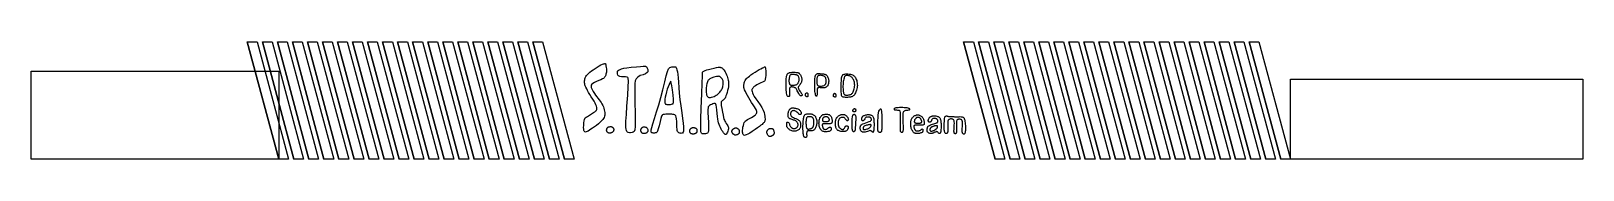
# Model space of a CAD drawing. Header units: millimetres. Extents: x -97 to 94, y 2 to 17.
import ezdxf

# ---------------------------------------------------------------- set-up
doc = ezdxf.new("R2010")
doc.units = ezdxf.units.MM
for name, color, linetype in [('FRONT BOX', 1, 'Continuous'), ('Layer 2', 6, 'Continuous'), ('REAR BOX', 2, 'Continuous'), ('REAR_SERRATIONS', 2, 'Continuous'), ('text', 4, 'Continuous')]:
    doc.layers.add(name, color=color, linetype=linetype)

msp = doc.modelspace()

# ---------------------------------------------------------------- linework, layer by layer
at = {"layer": 'FRONT BOX'}
msp.add_lwpolyline([(-66.13, 2.23), (-96.63, 2.23), (-96.63, 13.1), (-66.13, 13.1)], close=True, dxfattribs=at)
at = {"layer": 'Layer 2'}
for points in [[(-70.01, 16.71), (-66.13, 2.23), (-70.01, 16.71), (-68.81, 16.71), (-64.93, 2.23), (-66.13, 2.23)], [(-68.16, 16.71), (-64.28, 2.23), (-68.16, 16.71), (-66.96, 16.71), (-63.08, 2.23), (-64.28, 2.23)], [(-66.31, 16.71), (-62.43, 2.23), (-66.31, 16.71), (-65.11, 16.71), (-61.23, 2.23), (-62.43, 2.23)], [(-64.46, 16.71), (-60.58, 2.23), (-64.46, 16.71), (-63.26, 16.71), (-59.38, 2.23), (-60.58, 2.23)], [(-62.61, 16.71), (-58.73, 2.23), (-62.61, 16.71), (-61.41, 16.71), (-57.53, 2.23), (-58.73, 2.23)], [(-60.76, 16.71), (-56.88, 2.23), (-60.76, 16.71), (-59.56, 16.71), (-55.68, 2.23), (-56.88, 2.23)], [(-58.91, 16.71), (-55.03, 2.23), (-58.91, 16.71), (-57.71, 16.71), (-53.83, 2.23), (-55.03, 2.23)], [(-57.06, 16.71), (-53.18, 2.23), (-57.06, 16.71), (-55.86, 16.71), (-51.98, 2.23), (-53.18, 2.23)], [(-55.21, 16.71), (-51.33, 2.23), (-55.21, 16.71), (-54.01, 16.71), (-50.13, 2.23), (-51.33, 2.23)], [(-53.36, 16.71), (-49.48, 2.23), (-53.36, 16.71), (-52.16, 16.71), (-48.28, 2.23), (-49.48, 2.23)], [(-51.51, 16.71), (-47.63, 2.23), (-51.51, 16.71), (-50.31, 16.71), (-46.43, 2.23), (-47.63, 2.23)], [(-49.66, 16.71), (-45.78, 2.23), (-49.66, 16.71), (-48.46, 16.71), (-44.58, 2.23), (-45.78, 2.23)], [(-47.81, 16.71), (-43.93, 2.23), (-47.81, 16.71), (-46.61, 16.71), (-42.73, 2.23), (-43.93, 2.23)], [(-45.96, 16.71), (-42.08, 2.23), (-45.96, 16.71), (-44.76, 16.71), (-40.88, 2.23), (-42.08, 2.23)], [(-44.11, 16.71), (-40.23, 2.23), (-44.11, 16.71), (-42.91, 16.71), (-39.03, 2.23), (-40.23, 2.23)], [(-42.26, 16.71), (-38.38, 2.23), (-42.26, 16.71), (-41.06, 16.71), (-37.18, 2.23), (-38.38, 2.23)], [(-40.41, 16.71), (-36.53, 2.23), (-40.41, 16.71), (-39.21, 16.71), (-35.33, 2.23), (-36.53, 2.23)], [(-38.56, 16.71), (-34.68, 2.23), (-38.56, 16.71), (-37.36, 16.71), (-33.48, 2.23), (-34.68, 2.23)], [(-36.71, 16.71), (-32.83, 2.23), (-36.71, 16.71), (-35.51, 16.71), (-31.63, 2.23), (-32.83, 2.23)], [(-34.86, 16.71), (-30.98, 2.23), (-34.86, 16.71), (-33.66, 16.71), (-29.78, 2.23), (-30.98, 2.23)]]:
    msp.add_lwpolyline(points, dxfattribs=at)
at = {"layer": 'REAR BOX'}
msp.add_lwpolyline([(94.38, 2.23), (58.38, 2.23), (58.38, 12.1), (94.38, 12.1)], close=True, dxfattribs=at)
at = {"layer": 'REAR_SERRATIONS'}
for points in [[(18.15, 16.71), (22.03, 2.23), (18.15, 16.71), (19.35, 16.71), (23.23, 2.23), (22.03, 2.23)], [(20, 16.71), (23.88, 2.23), (20, 16.71), (21.2, 16.71), (25.08, 2.23), (23.88, 2.23)], [(21.85, 16.71), (25.73, 2.23), (21.85, 16.71), (23.05, 16.71), (26.93, 2.23), (25.73, 2.23)], [(23.7, 16.71), (27.58, 2.23), (23.7, 16.71), (24.9, 16.71), (28.78, 2.23), (27.58, 2.23)], [(25.55, 16.71), (29.43, 2.23), (25.55, 16.71), (26.75, 16.71), (30.63, 2.23), (29.43, 2.23)], [(27.4, 16.71), (31.28, 2.23), (27.4, 16.71), (28.6, 16.71), (32.48, 2.23), (31.28, 2.23)], [(29.25, 16.71), (33.13, 2.23), (29.25, 16.71), (30.45, 16.71), (34.33, 2.23), (33.13, 2.23)], [(31.1, 16.71), (34.98, 2.23), (31.1, 16.71), (32.3, 16.71), (36.18, 2.23), (34.98, 2.23)], [(32.95, 16.71), (36.83, 2.23), (32.95, 16.71), (34.15, 16.71), (38.03, 2.23), (36.83, 2.23)], [(34.8, 16.71), (38.68, 2.23), (34.8, 16.71), (36, 16.71), (39.88, 2.23), (38.68, 2.23)], [(36.65, 16.71), (40.53, 2.23), (36.65, 16.71), (37.85, 16.71), (41.73, 2.23), (40.53, 2.23)], [(38.5, 16.71), (42.38, 2.23), (38.5, 16.71), (39.7, 16.71), (43.58, 2.23), (42.38, 2.23)], [(40.35, 16.71), (44.23, 2.23), (40.35, 16.71), (41.55, 16.71), (45.43, 2.23), (44.23, 2.23)], [(42.2, 16.71), (46.08, 2.23), (42.2, 16.71), (43.4, 16.71), (47.28, 2.23), (46.08, 2.23)], [(44.05, 16.71), (47.93, 2.23), (44.05, 16.71), (45.25, 16.71), (49.13, 2.23), (47.93, 2.23)], [(45.9, 16.71), (49.78, 2.23), (45.9, 16.71), (47.1, 16.71), (50.98, 2.23), (49.78, 2.23)], [(47.75, 16.71), (51.63, 2.23), (47.75, 16.71), (48.95, 16.71), (52.83, 2.23), (51.63, 2.23)], [(49.6, 16.71), (53.48, 2.23), (49.6, 16.71), (50.8, 16.71), (54.68, 2.23), (53.48, 2.23)], [(51.45, 16.71), (55.33, 2.23), (51.45, 16.71), (52.65, 16.71), (56.53, 2.23), (55.33, 2.23)], [(53.3, 16.71), (57.18, 2.23), (53.3, 16.71), (54.5, 16.71), (58.38, 2.23), (57.18, 2.23)]]:
    msp.add_lwpolyline(points, close=True, dxfattribs=at)
at = {"layer": 'text'}
for points in [[(-25.87, 13.74), (-25.84, 13.56), (-25.82, 13.39), (-25.81, 13.23), (-25.81, 13.09), (-25.82, 12.96), (-25.84, 12.84), (-25.87, 12.72), (-25.9, 12.61), (-25.93, 12.51), (-25.98, 12.42), (-26.03, 12.34), (-26.1, 12.27), (-26.18, 12.2), (-26.31, 12.13), (-26.5, 12.03), (-26.74, 11.93), (-27.05, 11.81), (-27.29, 11.69), (-27.48, 11.58), (-27.61, 11.47), (-27.69, 11.37), (-27.71, 11.24), (-27.67, 11.06), (-27.58, 10.84), (-27.44, 10.58), (-27.3, 10.34), (-27.15, 10.12), (-27, 9.92), (-26.85, 9.74), (-26.71, 9.57), (-26.58, 9.39), (-26.46, 9.22), (-26.36, 9.04), (-26.27, 8.87), (-26.19, 8.69), (-26.12, 8.51), (-26.07, 8.33), (-26.04, 8.16), (-26.01, 7.99), (-26, 7.83), (-26.01, 7.67), (-26.04, 7.52), (-26.09, 7.38), (-26.17, 7.24), (-26.26, 7.11), (-26.4, 6.96), (-26.58, 6.79), (-26.79, 6.6), (-27.05, 6.4), (-27.29, 6.21), (-27.51, 6.05), (-27.72, 5.91), (-27.9, 5.79), (-28.07, 5.69), (-28.2, 5.63), (-28.31, 5.59), (-28.39, 5.57), (-28.46, 5.58), (-28.52, 5.62), (-28.56, 5.69), (-28.59, 5.78), (-28.61, 5.92), (-28.62, 6.13), (-28.61, 6.38), (-28.59, 6.7), (-28.56, 6.95), (-28.52, 7.14), (-28.47, 7.26), (-28.41, 7.32), (-28.3, 7.4), (-28.13, 7.51), (-27.91, 7.66), (-27.63, 7.83), (-27.41, 7.97), (-27.24, 8.07), (-27.14, 8.15), (-27.09, 8.2), (-27.06, 8.24), (-27.02, 8.29), (-27, 8.35), (-26.98, 8.4), (-26.98, 8.49), (-27.01, 8.6), (-27.05, 8.75), (-27.12, 8.93), (-27.21, 9.14), (-27.34, 9.37), (-27.49, 9.64), (-27.68, 9.93), (-27.85, 10.2), (-28, 10.45), (-28.13, 10.69), (-28.24, 10.91), (-28.34, 11.1), (-28.41, 11.27), (-28.45, 11.41), (-28.48, 11.52), (-28.5, 11.64), (-28.5, 11.77), (-28.5, 11.9), (-28.48, 12.03), (-28.45, 12.16), (-28.41, 12.29), (-28.34, 12.42), (-28.26, 12.54), (-28.15, 12.67), (-28.02, 12.81), (-27.85, 12.96), (-27.65, 13.12), (-27.44, 13.27), (-27.21, 13.43), (-26.96, 13.59), (-26.71, 13.75), (-26.49, 13.87), (-26.31, 13.96), (-26.18, 14.01), (-26.08, 14.02), (-26.01, 14.03), (-25.95, 14.04), (-25.93, 14.04), (-25.92, 14.03), (-25.91, 13.98), (-25.89, 13.89)], [(-20.83, 13.57), (-20.78, 13.48), (-20.74, 13.39), (-20.71, 13.28), (-20.7, 13.16), (-20.71, 13.03), (-20.81, 12.91), (-21, 12.78), (-21.28, 12.66), (-21.66, 12.54), (-21.95, 12.37), (-22.15, 12.16), (-22.27, 11.89), (-22.3, 11.58), (-22.31, 11.03), (-22.32, 10.24), (-22.31, 9.2), (-22.29, 7.93), (-22.28, 6.95), (-22.29, 6.25), (-22.31, 5.84), (-22.34, 5.72), (-22.41, 5.63), (-22.51, 5.55), (-22.66, 5.5), (-22.84, 5.47), (-22.99, 5.47), (-23.12, 5.5), (-23.22, 5.56), (-23.29, 5.64), (-23.34, 5.77), (-23.38, 5.94), (-23.41, 6.15), (-23.42, 6.41), (-23.41, 6.93), (-23.36, 7.72), (-23.29, 8.79), (-23.19, 10.13), (-23.13, 11.14), (-23.11, 11.85), (-23.12, 12.23), (-23.18, 12.3), (-23.28, 12.34), (-23.45, 12.38), (-23.67, 12.39), (-23.95, 12.39), (-24.16, 12.43), (-24.31, 12.5), (-24.4, 12.62), (-24.43, 12.78), (-24.44, 12.9), (-24.44, 13.01), (-24.43, 13.08), (-24.41, 13.13), (-24.35, 13.19), (-24.26, 13.24), (-24.13, 13.31), (-23.97, 13.38), (-23.69, 13.45), (-23.29, 13.51), (-22.77, 13.58), (-22.12, 13.64), (-21.63, 13.69), (-21.27, 13.71), (-21.07, 13.73), (-21.01, 13.72), (-20.95, 13.69), (-20.89, 13.64)], [(-17.14, 13.24), (-17.08, 13.02), (-17.03, 12.69), (-16.98, 12.26), (-16.94, 11.72), (-16.91, 11.07), (-16.85, 10.37), (-16.77, 9.61), (-16.67, 8.81), (-16.53, 7.95), (-16.43, 7.23), (-16.36, 6.65), (-16.32, 6.22), (-16.31, 5.92), (-16.32, 5.7), (-16.36, 5.54), (-16.43, 5.45), (-16.52, 5.43), (-16.61, 5.41), (-16.7, 5.42), (-16.79, 5.43), (-16.89, 5.46), (-16.96, 5.51), (-17.02, 5.58), (-17.07, 5.66), (-17.09, 5.76), (-17.12, 5.94), (-17.13, 6.18), (-17.15, 6.5), (-17.16, 6.88), (-17.18, 7.19), (-17.22, 7.41), (-17.26, 7.56), (-17.32, 7.63), (-17.4, 7.68), (-17.5, 7.73), (-17.62, 7.76), (-17.75, 7.78), (-17.91, 7.79), (-18.09, 7.8), (-18.29, 7.79), (-18.5, 7.77), (-18.67, 7.74), (-18.81, 7.72), (-18.9, 7.69), (-18.95, 7.66), (-19.02, 7.52), (-19.1, 7.25), (-19.21, 6.86), (-19.33, 6.34), (-19.43, 5.95), (-19.52, 5.68), (-19.59, 5.53), (-19.64, 5.5), (-19.71, 5.48), (-19.8, 5.46), (-19.91, 5.45), (-20.04, 5.45), (-20.15, 5.46), (-20.22, 5.48), (-20.27, 5.5), (-20.3, 5.54), (-20.31, 5.59), (-20.32, 5.66), (-20.31, 5.75), (-20.3, 5.86), (-20.22, 6.14), (-20.09, 6.6), (-19.89, 7.24), (-19.63, 8.06), (-19.38, 8.93), (-19.13, 9.83), (-18.88, 10.78), (-18.64, 11.76), (-18.44, 12.53), (-18.28, 13.07), (-18.17, 13.38), (-18.11, 13.48), (-18.02, 13.55), (-17.9, 13.6), (-17.75, 13.62), (-17.58, 13.63), (-17.44, 13.63), (-17.34, 13.62), (-17.28, 13.61), (-17.27, 13.6), (-17.24, 13.53), (-17.19, 13.41)], [(-11.69, 13.53), (-11.61, 13.5), (-11.54, 13.45), (-11.47, 13.39), (-11.4, 13.32), (-11.34, 13.24), (-11.27, 13.13), (-11.2, 13), (-11.12, 12.84), (-11.04, 12.66), (-10.97, 12.48), (-10.91, 12.31), (-10.87, 12.15), (-10.83, 12), (-10.8, 11.84), (-10.79, 11.68), (-10.78, 11.52), (-10.78, 11.36), (-10.8, 11.17), (-10.84, 10.96), (-10.9, 10.72), (-10.97, 10.45), (-11.03, 10.23), (-11.1, 10.04), (-11.16, 9.88), (-11.21, 9.77), (-11.28, 9.67), (-11.36, 9.58), (-11.44, 9.51), (-11.53, 9.45), (-11.61, 9.4), (-11.66, 9.35), (-11.7, 9.3), (-11.71, 9.25), (-11.7, 9.1), (-11.67, 8.85), (-11.61, 8.49), (-11.53, 8.04), (-11.46, 7.66), (-11.4, 7.38), (-11.35, 7.18), (-11.3, 7.06), (-11.24, 6.93), (-11.17, 6.79), (-11.07, 6.64), (-10.96, 6.48), (-10.88, 6.34), (-10.82, 6.22), (-10.79, 6.13), (-10.78, 6.05), (-10.8, 5.96), (-10.82, 5.84), (-10.87, 5.7), (-10.93, 5.54), (-10.99, 5.42), (-11.04, 5.33), (-11.09, 5.28), (-11.13, 5.26), (-11.19, 5.27), (-11.25, 5.32), (-11.33, 5.39), (-11.41, 5.49), (-11.5, 5.62), (-11.59, 5.77), (-11.68, 5.93), (-11.78, 6.12), (-11.86, 6.31), (-11.94, 6.5), (-12, 6.7), (-12.05, 6.91), (-12.1, 7.17), (-12.15, 7.49), (-12.19, 7.87), (-12.23, 8.31), (-12.27, 8.65), (-12.3, 8.88), (-12.33, 9.02), (-12.35, 9.05), (-12.38, 9.07), (-12.42, 9.09), (-12.46, 9.1), (-12.52, 9.1), (-12.6, 9.08), (-12.7, 9.04), (-12.83, 8.99), (-12.99, 8.92), (-13.11, 8.84), (-13.21, 8.76), (-13.27, 8.67), (-13.3, 8.58), (-13.32, 8.34), (-13.32, 7.94), (-13.3, 7.4), (-13.26, 6.7), (-13.25, 6.16), (-13.25, 5.78), (-13.28, 5.55), (-13.32, 5.48), (-13.39, 5.42), (-13.48, 5.38), (-13.6, 5.36), (-13.74, 5.35), (-13.86, 5.35), (-13.96, 5.36), (-14.03, 5.37), (-14.09, 5.4), (-14.13, 5.44), (-14.16, 5.51), (-14.19, 5.59), (-14.21, 5.7), (-14.21, 6.22), (-14.19, 7.16), (-14.15, 8.51), (-14.09, 10.28), (-14.04, 11.62), (-14, 12.52), (-13.97, 12.99), (-13.94, 13.03), (-13.89, 13.06), (-13.83, 13.1), (-13.75, 13.14), (-13.64, 13.19), (-13.47, 13.24), (-13.24, 13.31), (-12.93, 13.38), (-12.56, 13.47), (-12.27, 13.53), (-12.06, 13.57), (-11.93, 13.59), (-11.88, 13.59), (-11.82, 13.58), (-11.76, 13.56)], [(-6.23, 13.35), (-6.21, 13.17), (-6.19, 12.98), (-6.19, 12.77), (-6.21, 12.55), (-6.23, 12.31), (-6.26, 12.12), (-6.29, 11.98), (-6.32, 11.9), (-6.35, 11.87), (-6.44, 11.81), (-6.59, 11.73), (-6.8, 11.64), (-7.07, 11.51), (-7.29, 11.4), (-7.47, 11.3), (-7.61, 11.21), (-7.7, 11.13), (-7.77, 11.05), (-7.83, 10.97), (-7.88, 10.89), (-7.91, 10.82), (-7.91, 10.71), (-7.88, 10.58), (-7.83, 10.41), (-7.74, 10.22), (-7.61, 9.98), (-7.42, 9.69), (-7.19, 9.34), (-6.9, 8.95), (-6.68, 8.59), (-6.51, 8.28), (-6.4, 8), (-6.35, 7.76), (-6.32, 7.55), (-6.3, 7.37), (-6.29, 7.22), (-6.29, 7.1), (-6.31, 7), (-6.33, 6.91), (-6.36, 6.84), (-6.4, 6.77), (-6.46, 6.7), (-6.55, 6.62), (-6.66, 6.52), (-6.79, 6.41), (-6.97, 6.26), (-7.22, 6.09), (-7.52, 5.87), (-7.87, 5.63), (-8.17, 5.44), (-8.42, 5.3), (-8.6, 5.21), (-8.73, 5.17), (-8.83, 5.16), (-8.91, 5.17), (-8.96, 5.21), (-9, 5.27), (-9.02, 5.35), (-9.04, 5.44), (-9.06, 5.54), (-9.07, 5.66), (-9.06, 5.8), (-9.04, 5.97), (-9.01, 6.17), (-8.96, 6.4), (-8.91, 6.59), (-8.85, 6.74), (-8.79, 6.85), (-8.72, 6.91), (-8.61, 7), (-8.44, 7.11), (-8.22, 7.23), (-7.96, 7.38), (-7.74, 7.5), (-7.58, 7.61), (-7.47, 7.7), (-7.41, 7.77), (-7.37, 7.83), (-7.33, 7.88), (-7.31, 7.94), (-7.3, 7.98), (-7.3, 8.05), (-7.31, 8.13), (-7.34, 8.23), (-7.39, 8.34), (-7.47, 8.5), (-7.59, 8.7), (-7.75, 8.95), (-7.95, 9.24), (-8.13, 9.52), (-8.3, 9.8), (-8.46, 10.08), (-8.6, 10.36), (-8.71, 10.6), (-8.8, 10.79), (-8.85, 10.95), (-8.89, 11.08), (-8.9, 11.2), (-8.91, 11.31), (-8.9, 11.43), (-8.88, 11.54), (-8.86, 11.65), (-8.82, 11.76), (-8.78, 11.86), (-8.73, 11.96), (-8.66, 12.06), (-8.58, 12.17), (-8.49, 12.27), (-8.37, 12.37), (-8.22, 12.49), (-8.03, 12.63), (-7.79, 12.8), (-7.51, 12.98), (-7.25, 13.14), (-7.01, 13.28), (-6.8, 13.4), (-6.6, 13.49), (-6.45, 13.56), (-6.35, 13.61), (-6.29, 13.63), (-6.28, 13.62), (-6.27, 13.58), (-6.25, 13.49)], [(-17.97, 11.72), (-18.11, 11.43), (-18.23, 11.14), (-18.32, 10.86), (-18.42, 10.54), (-18.51, 10.19), (-18.58, 9.88), (-18.62, 9.63), (-18.64, 9.43), (-18.63, 9.28), (-18.61, 9.17), (-18.57, 9.08), (-18.53, 9.03), (-18.47, 9), (-18.39, 8.98), (-18.29, 8.97), (-18.18, 8.97), (-18.04, 8.97), (-17.91, 8.99), (-17.8, 9.01), (-17.69, 9.04), (-17.6, 9.07), (-17.55, 9.27), (-17.55, 9.62), (-17.6, 10.13), (-17.7, 10.8), (-17.77, 11.3), (-17.83, 11.65), (-17.87, 11.83), (-17.89, 11.86), (-17.9, 11.87)], [(-11.91, 12.43), (-11.96, 12.45), (-12.04, 12.46), (-12.15, 12.45), (-12.28, 12.43), (-12.44, 12.39), (-12.58, 12.36), (-12.71, 12.32), (-12.81, 12.28), (-12.91, 12.24), (-12.99, 12.2), (-13.07, 12.15), (-13.14, 12.1), (-13.21, 12.04), (-13.27, 11.97), (-13.32, 11.88), (-13.37, 11.77), (-13.41, 11.65), (-13.45, 11.52), (-13.48, 11.38), (-13.5, 11.23), (-13.52, 11.07), (-13.53, 10.91), (-13.53, 10.75), (-13.53, 10.6), (-13.52, 10.44), (-13.5, 10.31), (-13.48, 10.18), (-13.45, 10.08), (-13.41, 9.99), (-13.35, 9.92), (-13.29, 9.87), (-13.2, 9.84), (-13.11, 9.83), (-13, 9.84), (-12.87, 9.87), (-12.72, 9.92), (-12.56, 9.98), (-12.41, 10.05), (-12.29, 10.11), (-12.18, 10.18), (-12.09, 10.24), (-12.01, 10.32), (-11.92, 10.41), (-11.84, 10.5), (-11.76, 10.61), (-11.69, 10.72), (-11.63, 10.82), (-11.58, 10.93), (-11.54, 11.03), (-11.5, 11.14), (-11.47, 11.26), (-11.45, 11.4), (-11.43, 11.55), (-11.43, 11.69), (-11.43, 11.8), (-11.45, 11.9), (-11.48, 11.98), (-11.51, 12.06), (-11.56, 12.13), (-11.61, 12.2), (-11.68, 12.27), (-11.73, 12.33), (-11.77, 12.36), (-11.8, 12.39), (-11.81, 12.4), (-11.83, 12.41), (-11.86, 12.42)], [(-2.14, 12.87), (-2.11, 12.84), (-2.07, 12.82), (-2.03, 12.78), (-2, 12.74), (-1.96, 12.69), (-1.93, 12.64), (-1.9, 12.57), (-1.87, 12.5), (-1.84, 12.42), (-1.81, 12.34), (-1.8, 12.26), (-1.78, 12.18), (-1.77, 12.1), (-1.77, 12.02), (-1.78, 11.93), (-1.8, 11.84), (-1.82, 11.75), (-1.86, 11.65), (-1.91, 11.56), (-1.98, 11.46), (-2.05, 11.36), (-2.11, 11.28), (-2.16, 11.21), (-2.19, 11.16), (-2.2, 11.12), (-2.2, 11.08), (-2.2, 11.03), (-2.19, 10.98), (-2.17, 10.92), (-2.13, 10.84), (-2.07, 10.74), (-2, 10.63), (-1.9, 10.5), (-1.83, 10.39), (-1.78, 10.29), (-1.74, 10.22), (-1.73, 10.18), (-1.72, 10.13), (-1.74, 10.1), (-1.76, 10.07), (-1.8, 10.05), (-1.84, 10.03), (-1.87, 10.03), (-1.91, 10.04), (-1.95, 10.05), (-2, 10.11), (-2.07, 10.21), (-2.15, 10.35), (-2.24, 10.53), (-2.32, 10.68), (-2.38, 10.8), (-2.43, 10.89), (-2.47, 10.94), (-2.52, 10.98), (-2.56, 11.02), (-2.62, 11.05), (-2.67, 11.08), (-2.74, 11.1), (-2.8, 11.12), (-2.88, 11.13), (-2.95, 11.14), (-3.02, 11.14), (-3.08, 11.14), (-3.13, 11.12), (-3.17, 11.11), (-3.21, 11.08), (-3.23, 11.06), (-3.25, 11.02), (-3.27, 10.98), (-3.28, 10.9), (-3.28, 10.77), (-3.28, 10.6), (-3.26, 10.39), (-3.26, 10.23), (-3.26, 10.11), (-3.28, 10.03), (-3.29, 10), (-3.32, 9.98), (-3.35, 9.97), (-3.39, 9.96), (-3.43, 9.96), (-3.47, 9.98), (-3.51, 10.01), (-3.55, 10.06), (-3.59, 10.13), (-3.62, 10.23), (-3.64, 10.37), (-3.66, 10.55), (-3.68, 10.76), (-3.69, 10.98), (-3.7, 11.22), (-3.7, 11.48), (-3.69, 11.75), (-3.68, 11.99), (-3.67, 12.18), (-3.65, 12.34), (-3.63, 12.46), (-3.61, 12.56), (-3.58, 12.65), (-3.55, 12.71), (-3.52, 12.76), (-3.49, 12.8), (-3.44, 12.83), (-3.4, 12.86), (-3.34, 12.89), (-3.27, 12.91), (-3.18, 12.92), (-3.08, 12.94), (-2.96, 12.95), (-2.85, 12.95), (-2.73, 12.95), (-2.61, 12.95), (-2.49, 12.94), (-2.39, 12.93), (-2.32, 12.92), (-2.27, 12.92), (-2.24, 12.91), (-2.21, 12.9), (-2.18, 12.88)], [(-3.23, 12.54), (-3.26, 12.48), (-3.28, 12.42), (-3.3, 12.34), (-3.32, 12.26), (-3.33, 12.18), (-3.34, 12.09), (-3.35, 12), (-3.35, 11.91), (-3.35, 11.83), (-3.34, 11.75), (-3.33, 11.67), (-3.31, 11.61), (-3.29, 11.55), (-3.26, 11.5), (-3.23, 11.46), (-3.2, 11.42), (-3.15, 11.4), (-3.11, 11.38), (-3.06, 11.37), (-3, 11.36), (-2.94, 11.35), (-2.86, 11.35), (-2.78, 11.35), (-2.68, 11.37), (-2.57, 11.39), (-2.47, 11.41), (-2.39, 11.45), (-2.33, 11.49), (-2.28, 11.54), (-2.23, 11.6), (-2.2, 11.66), (-2.17, 11.72), (-2.14, 11.79), (-2.12, 11.86), (-2.11, 11.93), (-2.1, 12.01), (-2.1, 12.09), (-2.1, 12.16), (-2.11, 12.24), (-2.13, 12.31), (-2.15, 12.37), (-2.17, 12.43), (-2.19, 12.48), (-2.22, 12.52), (-2.24, 12.54), (-2.28, 12.57), (-2.32, 12.59), (-2.37, 12.61), (-2.43, 12.63), (-2.5, 12.65), (-2.57, 12.66), (-2.66, 12.67), (-2.75, 12.68), (-2.83, 12.69), (-2.91, 12.69), (-2.97, 12.69), (-3.03, 12.68), (-3.07, 12.67), (-3.11, 12.66), (-3.14, 12.65), (-3.16, 12.64), (-3.18, 12.62), (-3.2, 12.58)], [(1.09, 12.71), (1.13, 12.7), (1.17, 12.68), (1.2, 12.67), (1.23, 12.64), (1.26, 12.62), (1.29, 12.58), (1.34, 12.51), (1.38, 12.43), (1.44, 12.33), (1.49, 12.24), (1.52, 12.14), (1.54, 12.04), (1.55, 11.95), (1.55, 11.85), (1.54, 11.75), (1.53, 11.65), (1.51, 11.55), (1.48, 11.45), (1.45, 11.37), (1.42, 11.3), (1.37, 11.24), (1.32, 11.19), (1.27, 11.14), (1.22, 11.11), (1.17, 11.08), (1.11, 11.06), (1.07, 11.04), (1.02, 11.03), (0.98, 11.02), (0.91, 11.02), (0.82, 11.03), (0.7, 11.04), (0.55, 11.05), (0.43, 11.06), (0.34, 11.06), (0.27, 11.05), (0.23, 11.04), (0.2, 11.02), (0.17, 10.99), (0.15, 10.96), (0.14, 10.91), (0.13, 10.84), (0.13, 10.73), (0.13, 10.59), (0.14, 10.42), (0.14, 10.28), (0.13, 10.17), (0.09, 10.08), (0.01, 9.97), (-0.07, 10.15), (-0.1, 10.28), (-0.13, 10.43), (-0.15, 10.6), (-0.16, 10.81), (-0.17, 11.03), (-0.18, 11.27), (-0.18, 11.52), (-0.17, 11.78), (-0.16, 12), (-0.15, 12.19), (-0.13, 12.34), (-0.11, 12.45), (-0.08, 12.54), (-0.06, 12.61), (-0.03, 12.67), (0, 12.7), (0.04, 12.73), (0.07, 12.75), (0.12, 12.77), (0.16, 12.79), (0.24, 12.79), (0.36, 12.79), (0.5, 12.79), (0.68, 12.77), (0.82, 12.76), (0.92, 12.75), (0.98, 12.74), (1, 12.74), (1.03, 12.73), (1.06, 12.72)], [(0.17, 12.43), (0.14, 12.37), (0.12, 12.31), (0.1, 12.23), (0.09, 12.15), (0.08, 12.06), (0.07, 11.97), (0.07, 11.88), (0.07, 11.8), (0.07, 11.71), (0.08, 11.62), (0.1, 11.55), (0.12, 11.48), (0.14, 11.42), (0.17, 11.37), (0.2, 11.33), (0.24, 11.3), (0.28, 11.28), (0.33, 11.27), (0.39, 11.25), (0.44, 11.25), (0.51, 11.24), (0.58, 11.24), (0.67, 11.25), (0.77, 11.27), (0.88, 11.3), (0.97, 11.32), (1.04, 11.36), (1.09, 11.39), (1.13, 11.43), (1.16, 11.48), (1.18, 11.54), (1.2, 11.6), (1.22, 11.67), (1.23, 11.75), (1.24, 11.82), (1.24, 11.91), (1.24, 11.99), (1.23, 12.07), (1.21, 12.14), (1.2, 12.2), (1.18, 12.26), (1.16, 12.3), (1.13, 12.34), (1.1, 12.38), (1.07, 12.41), (1.03, 12.44), (0.99, 12.46), (0.93, 12.49), (0.87, 12.51), (0.81, 12.53), (0.75, 12.55), (0.68, 12.56), (0.61, 12.57), (0.55, 12.58), (0.48, 12.58), (0.42, 12.57), (0.36, 12.57), (0.31, 12.56), (0.27, 12.55), (0.24, 12.54), (0.23, 12.53), (0.21, 12.51), (0.19, 12.48)], [(3.44, 12.72), (3.53, 12.74), (3.65, 12.75), (3.77, 12.76), (3.92, 12.75), (4.08, 12.74), (4.23, 12.71), (4.35, 12.68), (4.46, 12.64), (4.55, 12.59), (4.63, 12.53), (4.71, 12.46), (4.78, 12.39), (4.84, 12.3), (4.89, 12.2), (4.94, 12.08), (4.99, 11.94), (5.02, 11.78), (5.05, 11.63), (5.06, 11.48), (5.07, 11.34), (5.06, 11.21), (5.04, 11.07), (5.01, 10.91), (4.96, 10.75), (4.9, 10.56), (4.84, 10.41), (4.77, 10.28), (4.7, 10.17), (4.63, 10.09), (4.55, 10.03), (4.48, 9.98), (4.4, 9.94), (4.32, 9.92), (4.22, 9.9), (4.11, 9.88), (3.99, 9.87), (3.85, 9.86), (3.73, 9.86), (3.61, 9.86), (3.5, 9.87), (3.4, 9.88), (3.32, 9.9), (3.26, 9.92), (3.21, 9.94), (3.19, 9.96), (3.16, 10.01), (3.14, 10.09), (3.12, 10.19), (3.1, 10.32), (3.09, 10.48), (3.08, 10.68), (3.07, 10.91), (3.07, 11.18), (3.07, 11.43), (3.09, 11.67), (3.1, 11.9), (3.12, 12.11), (3.14, 12.28), (3.17, 12.41), (3.2, 12.51), (3.23, 12.57), (3.25, 12.62), (3.27, 12.65), (3.28, 12.67), (3.29, 12.67), (3.32, 12.68), (3.37, 12.7)], [(3.5, 12.43), (3.48, 12.39), (3.45, 12.32), (3.43, 12.23), (3.4, 12.11), (3.36, 11.96), (3.34, 11.8), (3.32, 11.63), (3.31, 11.45), (3.3, 11.27), (3.3, 11.09), (3.31, 10.92), (3.32, 10.76), (3.34, 10.6), (3.36, 10.48), (3.38, 10.38), (3.4, 10.31), (3.43, 10.27), (3.45, 10.23), (3.48, 10.2), (3.52, 10.18), (3.56, 10.16), (3.62, 10.14), (3.7, 10.14), (3.8, 10.14), (3.91, 10.14), (4.01, 10.16), (4.11, 10.17), (4.19, 10.2), (4.27, 10.23), (4.34, 10.27), (4.4, 10.32), (4.46, 10.38), (4.51, 10.45), (4.56, 10.54), (4.61, 10.65), (4.65, 10.78), (4.69, 10.93), (4.72, 11.08), (4.74, 11.22), (4.75, 11.36), (4.74, 11.49), (4.73, 11.62), (4.71, 11.74), (4.67, 11.85), (4.63, 11.96), (4.58, 12.06), (4.53, 12.15), (4.48, 12.23), (4.42, 12.3), (4.35, 12.37), (4.28, 12.42), (4.2, 12.46), (4.12, 12.5), (4.04, 12.52), (3.95, 12.54), (3.85, 12.54), (3.76, 12.54), (3.68, 12.54), (3.62, 12.53), (3.58, 12.52), (3.57, 12.51), (3.55, 12.49), (3.53, 12.47)], [(-1.08, 10.39), (-1.06, 10.37), (-1.05, 10.35), (-1.04, 10.32), (-1.02, 10.28), (-1.01, 10.24), (-1.01, 10.2), (-1.01, 10.16), (-1.01, 10.12), (-1.02, 10.08), (-1.02, 10.04), (-1.03, 10.01), (-1.04, 9.99), (-1.04, 9.97), (-1.05, 9.96), (-1.06, 9.95), (-1.07, 9.94), (-1.08, 9.94), (-1.09, 9.93), (-1.11, 9.93), (-1.13, 9.93), (-1.15, 9.94), (-1.17, 9.94), (-1.19, 9.95), (-1.21, 9.96), (-1.23, 9.97), (-1.24, 9.98), (-1.26, 9.99), (-1.27, 10), (-1.28, 10.01), (-1.29, 10.03), (-1.29, 10.04), (-1.3, 10.06), (-1.3, 10.08), (-1.31, 10.11), (-1.31, 10.13), (-1.31, 10.15), (-1.31, 10.18), (-1.31, 10.21), (-1.31, 10.23), (-1.3, 10.26), (-1.3, 10.28), (-1.29, 10.3), (-1.28, 10.32), (-1.27, 10.34), (-1.25, 10.36), (-1.23, 10.37), (-1.21, 10.39), (-1.19, 10.4), (-1.16, 10.41), (-1.14, 10.42), (-1.13, 10.42), (-1.12, 10.42), (-1.11, 10.42), (-1.11, 10.42), (-1.1, 10.41)], [(2.33, 10.34), (2.35, 10.32), (2.37, 10.3), (2.39, 10.28), (2.4, 10.26), (2.41, 10.23), (2.42, 10.2), (2.43, 10.16), (2.43, 10.12), (2.43, 10.07), (2.42, 10.03), (2.42, 9.99), (2.41, 9.96), (2.4, 9.94), (2.4, 9.93), (2.39, 9.91), (2.38, 9.9), (2.37, 9.9), (2.35, 9.89), (2.33, 9.89), (2.29, 9.9), (2.25, 9.91), (2.22, 9.92), (2.2, 9.93), (2.18, 9.94), (2.17, 9.94), (2.16, 9.96), (2.15, 9.97), (2.14, 9.98), (2.14, 10), (2.13, 10.02), (2.13, 10.04), (2.13, 10.07), (2.13, 10.1), (2.13, 10.14), (2.13, 10.17), (2.14, 10.2), (2.15, 10.22), (2.16, 10.25), (2.17, 10.27), (2.18, 10.29), (2.2, 10.31), (2.21, 10.32), (2.23, 10.34), (2.24, 10.35), (2.25, 10.35), (2.27, 10.36), (2.27, 10.36), (2.28, 10.36), (2.29, 10.36), (2.29, 10.36), (2.31, 10.35)], [(-2.85, 8.55), (-2.76, 8.55), (-2.66, 8.54), (-2.56, 8.52), (-2.46, 8.5), (-2.37, 8.47), (-2.27, 8.43), (-2.19, 8.39), (-2.11, 8.34), (-2.03, 8.28), (-1.97, 8.22), (-1.92, 8.15), (-1.88, 8.09), (-1.85, 8.03), (-1.83, 7.98), (-1.83, 7.93), (-1.83, 7.88), (-1.84, 7.84), (-1.85, 7.81), (-1.88, 7.78), (-1.9, 7.76), (-1.94, 7.74), (-1.97, 7.73), (-2, 7.73), (-2.03, 7.74), (-2.07, 7.76), (-2.12, 7.8), (-2.18, 7.85), (-2.27, 7.93), (-2.38, 8.03), (-2.47, 8.1), (-2.54, 8.16), (-2.61, 8.2), (-2.65, 8.21), (-2.71, 8.22), (-2.76, 8.22), (-2.82, 8.21), (-2.88, 8.2), (-2.94, 8.18), (-2.99, 8.15), (-3.04, 8.11), (-3.08, 8.06), (-3.11, 8.01), (-3.13, 7.96), (-3.14, 7.91), (-3.15, 7.84), (-3.14, 7.78), (-3.14, 7.72), (-3.12, 7.66), (-3.1, 7.6), (-3.07, 7.55), (-3.04, 7.5), (-3.01, 7.47), (-2.97, 7.44), (-2.9, 7.4), (-2.79, 7.36), (-2.66, 7.3), (-2.49, 7.24), (-2.35, 7.18), (-2.24, 7.12), (-2.16, 7.06), (-2.1, 7.01), (-2.05, 6.95), (-2.01, 6.9), (-1.98, 6.84), (-1.95, 6.79), (-1.94, 6.72), (-1.92, 6.65), (-1.91, 6.56), (-1.91, 6.45), (-1.92, 6.36), (-1.93, 6.26), (-1.94, 6.18), (-1.97, 6.1), (-2, 6.03), (-2.05, 5.96), (-2.11, 5.9), (-2.18, 5.84), (-2.25, 5.8), (-2.33, 5.76), (-2.41, 5.72), (-2.49, 5.69), (-2.57, 5.68), (-2.65, 5.67), (-2.73, 5.67), (-2.81, 5.68), (-2.89, 5.7), (-2.98, 5.73), (-3.08, 5.77), (-3.18, 5.81), (-3.27, 5.86), (-3.34, 5.91), (-3.41, 5.96), (-3.45, 6.01), (-3.5, 6.06), (-3.53, 6.12), (-3.56, 6.18), (-3.59, 6.23), (-3.6, 6.3), (-3.62, 6.37), (-3.62, 6.46), (-3.62, 6.54), (-3.62, 6.62), (-3.61, 6.67), (-3.61, 6.72), (-3.6, 6.74), (-3.59, 6.77), (-3.58, 6.78), (-3.57, 6.8), (-3.56, 6.81), (-3.54, 6.81), (-3.51, 6.8), (-3.47, 6.78), (-3.42, 6.76), (-3.37, 6.71), (-3.33, 6.65), (-3.3, 6.57), (-3.27, 6.47), (-3.24, 6.38), (-3.21, 6.31), (-3.17, 6.25), (-3.12, 6.2), (-3.08, 6.15), (-3.04, 6.12), (-3, 6.08), (-2.95, 6.06), (-2.91, 6.04), (-2.86, 6.02), (-2.81, 6.01), (-2.75, 6.01), (-2.69, 6.01), (-2.63, 6.02), (-2.58, 6.03), (-2.52, 6.05), (-2.47, 6.08), (-2.43, 6.1), (-2.39, 6.12), (-2.36, 6.15), (-2.34, 6.18), (-2.31, 6.22), (-2.28, 6.26), (-2.26, 6.31), (-2.24, 6.36), (-2.23, 6.42), (-2.23, 6.48), (-2.23, 6.54), (-2.24, 6.6), (-2.26, 6.67), (-2.29, 6.73), (-2.33, 6.79), (-2.37, 6.85), (-2.41, 6.89), (-2.46, 6.92), (-2.5, 6.95), (-2.57, 6.98), (-2.67, 7.02), (-2.8, 7.06), (-2.95, 7.11), (-3.07, 7.15), (-3.17, 7.19), (-3.24, 7.22), (-3.29, 7.25), (-3.33, 7.28), (-3.36, 7.3), (-3.38, 7.33), (-3.4, 7.35), (-3.41, 7.39), (-3.43, 7.45), (-3.44, 7.52), (-3.44, 7.61), (-3.45, 7.7), (-3.44, 7.8), (-3.43, 7.9), (-3.42, 8.01), (-3.4, 8.1), (-3.37, 8.18), (-3.34, 8.26), (-3.3, 8.32), (-3.26, 8.37), (-3.21, 8.42), (-3.17, 8.46), (-3.11, 8.49), (-3.07, 8.52), (-3.04, 8.53), (-3.03, 8.54), (-3.02, 8.55), (-2.98, 8.55), (-2.93, 8.55)], [(-0.35, 7.71), (-0.28, 7.67), (-0.21, 7.61), (-0.15, 7.56), (-0.1, 7.49), (-0.06, 7.42), (-0.02, 7.34), (0.02, 7.24), (0.04, 7.12), (0.07, 6.99), (0.08, 6.86), (0.08, 6.75), (0.08, 6.63), (0.06, 6.52), (0.04, 6.42), (0.01, 6.31), (-0.03, 6.21), (-0.08, 6.11), (-0.13, 6.02), (-0.18, 5.94), (-0.24, 5.87), (-0.29, 5.81), (-0.37, 5.77), (-0.47, 5.74), (-0.6, 5.73), (-0.75, 5.73), (-0.87, 5.73), (-0.97, 5.72), (-1.03, 5.71), (-1.07, 5.7), (-1.1, 5.68), (-1.12, 5.66), (-1.14, 5.62), (-1.16, 5.58), (-1.16, 5.52), (-1.17, 5.43), (-1.17, 5.32), (-1.16, 5.18), (-1.16, 5.07), (-1.17, 5), (-1.18, 4.95), (-1.19, 4.93), (-1.21, 4.92), (-1.24, 4.91), (-1.27, 4.9), (-1.31, 4.9), (-1.35, 4.9), (-1.38, 4.91), (-1.41, 4.92), (-1.44, 4.94), (-1.47, 4.96), (-1.49, 4.99), (-1.51, 5.03), (-1.53, 5.07), (-1.55, 5.15), (-1.56, 5.25), (-1.58, 5.39), (-1.6, 5.56), (-1.61, 5.74), (-1.62, 5.93), (-1.62, 6.13), (-1.62, 6.34), (-1.61, 6.55), (-1.6, 6.74), (-1.59, 6.93), (-1.57, 7.11), (-1.54, 7.26), (-1.52, 7.39), (-1.5, 7.48), (-1.48, 7.55), (-1.45, 7.61), (-1.42, 7.66), (-1.38, 7.7), (-1.34, 7.74), (-1.28, 7.77), (-1.22, 7.8), (-1.14, 7.82), (-1.06, 7.83), (-0.97, 7.84), (-0.87, 7.84), (-0.78, 7.84), (-0.68, 7.82), (-0.61, 7.81), (-0.55, 7.8), (-0.51, 7.79), (-0.49, 7.79), (-0.46, 7.77), (-0.41, 7.75)], [(1.11, 7.77), (1.21, 7.77), (1.31, 7.77), (1.4, 7.77), (1.47, 7.76), (1.53, 7.75), (1.59, 7.72), (1.64, 7.7), (1.68, 7.67), (1.72, 7.63), (1.76, 7.59), (1.8, 7.54), (1.83, 7.48), (1.87, 7.41), (1.9, 7.34), (1.93, 7.25), (1.94, 7.16), (1.96, 7.07), (1.97, 6.99), (1.97, 6.92), (1.97, 6.86), (1.96, 6.82), (1.96, 6.79), (1.94, 6.75), (1.93, 6.72), (1.91, 6.69), (1.88, 6.66), (1.85, 6.64), (1.8, 6.62), (1.74, 6.6), (1.65, 6.59), (1.52, 6.58), (1.36, 6.58), (1.16, 6.58), (1, 6.58), (0.89, 6.58), (0.83, 6.57), (0.81, 6.56), (0.79, 6.55), (0.78, 6.53), (0.77, 6.52), (0.76, 6.5), (0.76, 6.46), (0.76, 6.4), (0.78, 6.33), (0.8, 6.23), (0.82, 6.16), (0.84, 6.09), (0.86, 6.05), (0.88, 6.02), (0.91, 5.99), (0.93, 5.96), (0.96, 5.94), (0.99, 5.92), (1.02, 5.91), (1.07, 5.9), (1.12, 5.89), (1.17, 5.89), (1.23, 5.91), (1.3, 5.94), (1.37, 5.98), (1.45, 6.05), (1.51, 6.1), (1.57, 6.13), (1.62, 6.15), (1.65, 6.16), (1.68, 6.16), (1.71, 6.17), (1.74, 6.16), (1.77, 6.16), (1.79, 6.14), (1.81, 6.13), (1.83, 6.1), (1.84, 6.07), (1.84, 6.03), (1.85, 5.99), (1.84, 5.95), (1.84, 5.9), (1.83, 5.86), (1.81, 5.82), (1.8, 5.79), (1.78, 5.76), (1.76, 5.74), (1.73, 5.71), (1.7, 5.7), (1.67, 5.68), (1.61, 5.66), (1.54, 5.65), (1.44, 5.63), (1.32, 5.61), (1.21, 5.6), (1.11, 5.6), (1.01, 5.6), (0.93, 5.62), (0.85, 5.64), (0.78, 5.67), (0.72, 5.71), (0.66, 5.77), (0.61, 5.83), (0.56, 5.9), (0.51, 5.98), (0.46, 6.08), (0.42, 6.18), (0.39, 6.29), (0.37, 6.4), (0.36, 6.53), (0.35, 6.66), (0.36, 6.78), (0.37, 6.91), (0.38, 7.04), (0.41, 7.16), (0.44, 7.26), (0.47, 7.35), (0.52, 7.42), (0.56, 7.48), (0.6, 7.54), (0.64, 7.58), (0.68, 7.62), (0.72, 7.65), (0.76, 7.67), (0.8, 7.7), (0.84, 7.72), (0.87, 7.73), (0.9, 7.74), (0.92, 7.75), (0.93, 7.75), (0.96, 7.76), (1.02, 7.76)], [(3.2, 7.74), (3.26, 7.74), (3.31, 7.74), (3.37, 7.74), (3.43, 7.73), (3.49, 7.72), (3.55, 7.69), (3.6, 7.66), (3.66, 7.62), (3.72, 7.57), (3.78, 7.51), (3.83, 7.45), (3.88, 7.38), (3.92, 7.31), (3.95, 7.24), (3.96, 7.19), (3.97, 7.13), (3.96, 7.09), (3.95, 7.05), (3.93, 7.02), (3.92, 7), (3.9, 6.99), (3.88, 6.98), (3.86, 6.97), (3.83, 6.97), (3.81, 6.97), (3.77, 6.99), (3.72, 7.04), (3.66, 7.11), (3.58, 7.2), (3.52, 7.27), (3.47, 7.32), (3.43, 7.35), (3.4, 7.36), (3.37, 7.37), (3.33, 7.38), (3.29, 7.38), (3.24, 7.38), (3.18, 7.38), (3.12, 7.37), (3.06, 7.35), (2.99, 7.32), (2.93, 7.28), (2.88, 7.24), (2.84, 7.19), (2.81, 7.13), (2.78, 7.06), (2.75, 6.99), (2.73, 6.92), (2.72, 6.85), (2.71, 6.77), (2.71, 6.69), (2.71, 6.61), (2.71, 6.52), (2.72, 6.44), (2.74, 6.37), (2.76, 6.3), (2.78, 6.24), (2.81, 6.19), (2.85, 6.14), (2.89, 6.09), (2.94, 6.04), (2.99, 6), (3.03, 5.97), (3.08, 5.94), (3.13, 5.92), (3.17, 5.91), (3.21, 5.9), (3.25, 5.9), (3.29, 5.9), (3.32, 5.9), (3.35, 5.9), (3.37, 5.91), (3.39, 5.92), (3.42, 5.95), (3.45, 6), (3.49, 6.06), (3.53, 6.14), (3.56, 6.21), (3.59, 6.26), (3.62, 6.29), (3.64, 6.31), (3.66, 6.32), (3.69, 6.33), (3.72, 6.34), (3.77, 6.34), (3.8, 6.33), (3.84, 6.32), (3.87, 6.31), (3.91, 6.29), (3.93, 6.27), (3.95, 6.24), (3.96, 6.2), (3.96, 6.16), (3.95, 6.11), (3.94, 6.07), (3.93, 6.02), (3.9, 5.97), (3.87, 5.91), (3.84, 5.86), (3.8, 5.82), (3.76, 5.77), (3.72, 5.73), (3.67, 5.69), (3.63, 5.67), (3.58, 5.64), (3.51, 5.63), (3.44, 5.62), (3.34, 5.62), (3.23, 5.63), (3.12, 5.64), (3.02, 5.66), (2.92, 5.68), (2.82, 5.71), (2.74, 5.75), (2.67, 5.78), (2.61, 5.82), (2.57, 5.86), (2.53, 5.91), (2.5, 5.97), (2.47, 6.05), (2.44, 6.13), (2.41, 6.22), (2.39, 6.32), (2.38, 6.44), (2.37, 6.57), (2.37, 6.69), (2.37, 6.81), (2.39, 6.93), (2.41, 7.04), (2.44, 7.13), (2.46, 7.21), (2.49, 7.27), (2.51, 7.31), (2.54, 7.35), (2.58, 7.39), (2.61, 7.44), (2.66, 7.48), (2.71, 7.52), (2.77, 7.57), (2.85, 7.61), (2.93, 7.65), (3, 7.69), (3.05, 7.71), (3.08, 7.72), (3.09, 7.73), (3.12, 7.73), (3.15, 7.73)], [(4.77, 7.72), (4.8, 7.67), (4.84, 7.62), (4.86, 7.56), (4.87, 7.5), (4.88, 7.43), (4.88, 7.29), (4.87, 7.07), (4.86, 6.78), (4.84, 6.42), (4.82, 6.14), (4.81, 5.93), (4.79, 5.8), (4.77, 5.75), (4.75, 5.71), (4.73, 5.67), (4.7, 5.64), (4.67, 5.62), (4.64, 5.61), (4.61, 5.61), (4.59, 5.61), (4.57, 5.62), (4.55, 5.64), (4.52, 5.67), (4.5, 5.71), (4.48, 5.75), (4.46, 5.83), (4.45, 5.96), (4.43, 6.12), (4.42, 6.32), (4.42, 6.53), (4.42, 6.75), (4.43, 6.98), (4.45, 7.23), (4.47, 7.41), (4.49, 7.55), (4.5, 7.63), (4.52, 7.66), (4.54, 7.69), (4.56, 7.72), (4.6, 7.74), (4.63, 7.76), (4.66, 7.77), (4.68, 7.78), (4.69, 7.79), (4.7, 7.79), (4.71, 7.78), (4.73, 7.75)], [(4.73, 8.47), (4.75, 8.47), (4.76, 8.46), (4.78, 8.46), (4.79, 8.45), (4.81, 8.45), (4.82, 8.44), (4.83, 8.42), (4.84, 8.41), (4.85, 8.39), (4.86, 8.37), (4.86, 8.35), (4.87, 8.32), (4.87, 8.3), (4.87, 8.27), (4.87, 8.24), (4.87, 8.22), (4.86, 8.2), (4.86, 8.18), (4.85, 8.16), (4.84, 8.14), (4.83, 8.12), (4.82, 8.11), (4.81, 8.1), (4.79, 8.09), (4.78, 8.08), (4.77, 8.07), (4.76, 8.07), (4.74, 8.07), (4.72, 8.06), (4.7, 8.06), (4.69, 8.06), (4.67, 8.06), (4.66, 8.06), (4.64, 8.07), (4.63, 8.07), (4.62, 8.08), (4.6, 8.09), (4.59, 8.1), (4.57, 8.11), (4.56, 8.13), (4.55, 8.14), (4.54, 8.15), (4.53, 8.16), (4.53, 8.18), (4.53, 8.19), (4.52, 8.2), (4.52, 8.21), (4.53, 8.23), (4.53, 8.25), (4.53, 8.27), (4.54, 8.29), (4.55, 8.31), (4.56, 8.33), (4.57, 8.35), (4.58, 8.37), (4.59, 8.39), (4.6, 8.4), (4.62, 8.42), (4.63, 8.43), (4.65, 8.44), (4.67, 8.45), (4.68, 8.46), (4.69, 8.46), (4.7, 8.47), (4.7, 8.47), (4.71, 8.47), (4.72, 8.47)], [(5.88, 7.6), (5.95, 7.63), (6.03, 7.66), (6.12, 7.68), (6.22, 7.7), (6.33, 7.72), (6.43, 7.72), (6.53, 7.72), (6.61, 7.71), (6.69, 7.7), (6.76, 7.67), (6.82, 7.65), (6.88, 7.61), (6.94, 7.57), (6.98, 7.51), (7.02, 7.43), (7.05, 7.33), (7.08, 7.22), (7.1, 7.09), (7.11, 6.95), (7.12, 6.81), (7.13, 6.65), (7.13, 6.49), (7.13, 6.34), (7.12, 6.19), (7.11, 6.04), (7.1, 5.91), (7.08, 5.8), (7.06, 5.69), (7.01, 5.53), (6.84, 5.66), (6.75, 5.71), (6.7, 5.74), (6.65, 5.75), (6.61, 5.75), (6.54, 5.73), (6.44, 5.7), (6.32, 5.65), (6.16, 5.6), (6.03, 5.56), (5.93, 5.54), (5.84, 5.54), (5.78, 5.55), (5.72, 5.57), (5.66, 5.59), (5.61, 5.62), (5.57, 5.65), (5.53, 5.69), (5.5, 5.74), (5.47, 5.79), (5.46, 5.84), (5.44, 5.9), (5.43, 5.95), (5.42, 6.01), (5.42, 6.07), (5.42, 6.12), (5.42, 6.17), (5.43, 6.22), (5.44, 6.26), (5.45, 6.3), (5.46, 6.33), (5.48, 6.37), (5.5, 6.4), (5.53, 6.43), (5.56, 6.46), (5.61, 6.5), (5.66, 6.53), (5.76, 6.58), (5.91, 6.64), (6.1, 6.71), (6.34, 6.8), (6.53, 6.87), (6.67, 6.93), (6.75, 6.98), (6.78, 7.02), (6.8, 7.06), (6.81, 7.1), (6.81, 7.14), (6.8, 7.18), (6.79, 7.22), (6.78, 7.25), (6.76, 7.28), (6.73, 7.31), (6.71, 7.34), (6.68, 7.36), (6.65, 7.38), (6.61, 7.4), (6.57, 7.41), (6.52, 7.42), (6.47, 7.43), (6.41, 7.43), (6.36, 7.44), (6.31, 7.43), (6.26, 7.43), (6.21, 7.42), (6.17, 7.4), (6.14, 7.39), (6.11, 7.38), (6.09, 7.36), (6.06, 7.32), (6.02, 7.27), (5.98, 7.19), (5.93, 7.1), (5.88, 7.02), (5.83, 6.98), (5.79, 6.95), (5.75, 6.96), (5.72, 6.96), (5.69, 6.97), (5.67, 6.99), (5.65, 7.01), (5.64, 7.04), (5.63, 7.07), (5.62, 7.1), (5.62, 7.14), (5.62, 7.19), (5.62, 7.23), (5.63, 7.27), (5.64, 7.32), (5.65, 7.37), (5.67, 7.41), (5.69, 7.44), (5.71, 7.48), (5.73, 7.5), (5.74, 7.53), (5.75, 7.54), (5.76, 7.55), (5.79, 7.56), (5.82, 7.58)], [(7.97, 8.39), (7.99, 8.35), (8.01, 8.29), (8.03, 8.2), (8.04, 8.09), (8.06, 7.95), (8.07, 7.76), (8.09, 7.52), (8.1, 7.21), (8.1, 6.85), (8.1, 6.54), (8.1, 6.29), (8.09, 6.09), (8.08, 5.94), (8.06, 5.82), (8.04, 5.72), (8.03, 5.65), (8.01, 5.61), (7.98, 5.58), (7.96, 5.55), (7.93, 5.53), (7.9, 5.52), (7.87, 5.52), (7.83, 5.52), (7.79, 5.53), (7.74, 5.54), (7.71, 5.57), (7.67, 5.6), (7.65, 5.64), (7.63, 5.7), (7.61, 5.8), (7.6, 5.95), (7.59, 6.15), (7.58, 6.41), (7.59, 6.68), (7.6, 6.98), (7.62, 7.31), (7.65, 7.66), (7.68, 7.93), (7.73, 8.14), (7.78, 8.28), (7.83, 8.35), (7.88, 8.4), (7.91, 8.44), (7.93, 8.45), (7.93, 8.45), (7.94, 8.44), (7.95, 8.42)], [(9.78, 8.57), (9.85, 8.6), (9.96, 8.61), (10.1, 8.62), (10.27, 8.63), (10.48, 8.64), (10.67, 8.63), (10.84, 8.62), (11.01, 8.61), (11.16, 8.59), (11.28, 8.57), (11.37, 8.54), (11.43, 8.52), (11.46, 8.49), (11.48, 8.45), (11.49, 8.42), (11.49, 8.37), (11.47, 8.32), (11.43, 8.29), (11.35, 8.26), (11.25, 8.25), (11.12, 8.25), (11.01, 8.23), (10.91, 8.21), (10.84, 8.17), (10.78, 8.12), (10.73, 8.06), (10.69, 7.98), (10.67, 7.89), (10.65, 7.79), (10.65, 7.61), (10.65, 7.37), (10.66, 7.05), (10.68, 6.66), (10.69, 6.35), (10.7, 6.1), (10.7, 5.92), (10.69, 5.81), (10.67, 5.72), (10.66, 5.64), (10.64, 5.59), (10.62, 5.56), (10.59, 5.53), (10.56, 5.52), (10.52, 5.52), (10.49, 5.53), (10.45, 5.56), (10.42, 5.59), (10.4, 5.63), (10.38, 5.67), (10.38, 5.86), (10.38, 6.18), (10.38, 6.64), (10.4, 7.23), (10.4, 7.68), (10.39, 8), (10.36, 8.17), (10.32, 8.2), (10.25, 8.23), (10.16, 8.24), (10.05, 8.25), (9.91, 8.26), (9.8, 8.26), (9.72, 8.27), (9.67, 8.29), (9.65, 8.31), (9.64, 8.34), (9.63, 8.37), (9.63, 8.41), (9.63, 8.45), (9.64, 8.48), (9.64, 8.51), (9.65, 8.53), (9.65, 8.53), (9.68, 8.54), (9.72, 8.56)], [(12.75, 7.63), (12.83, 7.59), (12.91, 7.54), (12.98, 7.49), (13.04, 7.44), (13.1, 7.39), (13.14, 7.33), (13.18, 7.25), (13.22, 7.16), (13.25, 7.06), (13.27, 6.97), (13.29, 6.88), (13.3, 6.8), (13.3, 6.72), (13.3, 6.65), (13.3, 6.6), (13.29, 6.55), (13.28, 6.52), (13.26, 6.5), (13.24, 6.48), (13.22, 6.46), (13.2, 6.45), (13.13, 6.44), (13.01, 6.44), (12.83, 6.44), (12.61, 6.44), (12.43, 6.44), (12.29, 6.44), (12.19, 6.43), (12.13, 6.42), (12.09, 6.4), (12.05, 6.37), (12.03, 6.34), (12.02, 6.31), (12.02, 6.27), (12.02, 6.22), (12.03, 6.16), (12.05, 6.09), (12.07, 6.03), (12.09, 5.97), (12.12, 5.92), (12.15, 5.87), (12.17, 5.83), (12.2, 5.79), (12.22, 5.77), (12.25, 5.75), (12.28, 5.74), (12.32, 5.72), (12.36, 5.71), (12.42, 5.71), (12.47, 5.71), (12.53, 5.71), (12.6, 5.71), (12.67, 5.73), (12.74, 5.75), (12.81, 5.78), (12.88, 5.83), (12.96, 5.89), (13.02, 5.93), (13.06, 5.95), (13.1, 5.94), (13.12, 5.92), (13.13, 5.89), (13.14, 5.84), (13.15, 5.79), (13.15, 5.72), (13.14, 5.67), (13.13, 5.62), (13.1, 5.58), (13.07, 5.55), (13.03, 5.52), (12.97, 5.49), (12.89, 5.46), (12.8, 5.44), (12.71, 5.41), (12.62, 5.4), (12.52, 5.39), (12.42, 5.39), (12.34, 5.39), (12.27, 5.4), (12.21, 5.41), (12.17, 5.42), (12.13, 5.43), (12.1, 5.45), (12.06, 5.47), (12.03, 5.49), (11.99, 5.53), (11.95, 5.59), (11.9, 5.66), (11.84, 5.75), (11.79, 5.84), (11.75, 5.94), (11.71, 6.03), (11.69, 6.13), (11.67, 6.24), (11.65, 6.36), (11.65, 6.5), (11.65, 6.64), (11.65, 6.78), (11.66, 6.9), (11.68, 7), (11.71, 7.1), (11.75, 7.18), (11.79, 7.26), (11.83, 7.33), (11.88, 7.39), (11.94, 7.45), (12, 7.51), (12.07, 7.56), (12.14, 7.6), (12.21, 7.63), (12.29, 7.66), (12.37, 7.68), (12.45, 7.69), (12.51, 7.69), (12.56, 7.69), (12.59, 7.69), (12.6, 7.69), (12.63, 7.68), (12.68, 7.66)], [(-25.13, 6.2), (-25.09, 6.19), (-25.06, 6.16), (-25.03, 6.14), (-25.01, 6.11), (-24.98, 6.08), (-24.96, 6.04), (-24.95, 6), (-24.93, 5.97), (-24.92, 5.93), (-24.92, 5.89), (-24.92, 5.85), (-24.92, 5.81), (-24.93, 5.77), (-24.94, 5.73), (-24.96, 5.69), (-24.98, 5.65), (-25.01, 5.61), (-25.04, 5.58), (-25.07, 5.55), (-25.1, 5.52), (-25.13, 5.5), (-25.17, 5.49), (-25.22, 5.47), (-25.27, 5.46), (-25.33, 5.45), (-25.38, 5.44), (-25.43, 5.44), (-25.47, 5.44), (-25.51, 5.45), (-25.55, 5.46), (-25.59, 5.48), (-25.62, 5.5), (-25.66, 5.53), (-25.69, 5.56), (-25.71, 5.59), (-25.74, 5.62), (-25.76, 5.66), (-25.77, 5.7), (-25.78, 5.74), (-25.79, 5.78), (-25.79, 5.82), (-25.79, 5.85), (-25.78, 5.89), (-25.77, 5.93), (-25.76, 5.97), (-25.75, 6), (-25.74, 6.04), (-25.72, 6.07), (-25.7, 6.1), (-25.68, 6.12), (-25.66, 6.15), (-25.63, 6.17), (-25.6, 6.18), (-25.57, 6.2), (-25.54, 6.21), (-25.5, 6.22), (-25.46, 6.23), (-25.42, 6.23), (-25.37, 6.24), (-25.33, 6.24), (-25.29, 6.24), (-25.25, 6.24), (-25.22, 6.24), (-25.2, 6.24), (-25.19, 6.23), (-25.18, 6.23), (-25.15, 6.22)], [(-21.23, 6.21), (-21.19, 6.21), (-21.16, 6.21), (-21.12, 6.21), (-21.07, 6.2), (-21.02, 6.19), (-20.98, 6.18), (-20.95, 6.17), (-20.91, 6.16), (-20.89, 6.15), (-20.86, 6.13), (-20.84, 6.11), (-20.82, 6.09), (-20.8, 6.06), (-20.78, 6.03), (-20.76, 5.99), (-20.75, 5.95), (-20.73, 5.9), (-20.73, 5.85), (-20.72, 5.8), (-20.72, 5.75), (-20.72, 5.7), (-20.73, 5.66), (-20.74, 5.62), (-20.76, 5.58), (-20.78, 5.55), (-20.81, 5.52), (-20.83, 5.5), (-20.87, 5.47), (-20.9, 5.45), (-20.94, 5.43), (-20.98, 5.42), (-21.03, 5.4), (-21.08, 5.39), (-21.13, 5.38), (-21.17, 5.38), (-21.21, 5.38), (-21.25, 5.38), (-21.29, 5.38), (-21.33, 5.4), (-21.36, 5.41), (-21.39, 5.43), (-21.43, 5.45), (-21.45, 5.48), (-21.48, 5.51), (-21.5, 5.54), (-21.52, 5.58), (-21.53, 5.61), (-21.55, 5.65), (-21.56, 5.69), (-21.56, 5.73), (-21.57, 5.77), (-21.57, 5.82), (-21.56, 5.86), (-21.56, 5.9), (-21.54, 5.94), (-21.52, 5.98), (-21.5, 6.02), (-21.48, 6.06), (-21.45, 6.09), (-21.41, 6.12), (-21.38, 6.15), (-21.34, 6.17), (-21.32, 6.19), (-21.3, 6.2), (-21.29, 6.2), (-21.28, 6.2), (-21.26, 6.21)], [(-14.77, 6.03), (-14.75, 6.01), (-14.73, 5.98), (-14.71, 5.95), (-14.69, 5.92), (-14.68, 5.88), (-14.67, 5.84), (-14.67, 5.79), (-14.67, 5.74), (-14.67, 5.68), (-14.67, 5.63), (-14.68, 5.58), (-14.69, 5.54), (-14.71, 5.51), (-14.73, 5.48), (-14.76, 5.45), (-14.79, 5.43), (-14.83, 5.4), (-14.87, 5.38), (-14.91, 5.36), (-14.96, 5.35), (-15, 5.34), (-15.05, 5.33), (-15.1, 5.33), (-15.16, 5.33), (-15.22, 5.33), (-15.27, 5.34), (-15.32, 5.34), (-15.35, 5.36), (-15.39, 5.37), (-15.41, 5.39), (-15.44, 5.41), (-15.47, 5.44), (-15.49, 5.47), (-15.51, 5.5), (-15.52, 5.54), (-15.53, 5.57), (-15.54, 5.61), (-15.55, 5.65), (-15.55, 5.69), (-15.55, 5.74), (-15.55, 5.78), (-15.54, 5.83), (-15.53, 5.86), (-15.51, 5.89), (-15.5, 5.92), (-15.48, 5.95), (-15.45, 5.98), (-15.42, 6.01), (-15.38, 6.04), (-15.35, 6.06), (-15.31, 6.08), (-15.28, 6.1), (-15.24, 6.11), (-15.21, 6.12), (-15.17, 6.12), (-15.13, 6.12), (-15.08, 6.12), (-15.04, 6.12), (-15, 6.12), (-14.96, 6.11), (-14.91, 6.1), (-14.88, 6.09), (-14.86, 6.08), (-14.84, 6.08), (-14.83, 6.07), (-14.81, 6.06), (-14.8, 6.05)], [(-9.78, 6.07), (-9.74, 6.05), (-9.7, 6.03), (-9.66, 6.01), (-9.62, 5.98), (-9.58, 5.95), (-9.55, 5.92), (-9.52, 5.88), (-9.5, 5.84), (-9.48, 5.8), (-9.47, 5.75), (-9.46, 5.7), (-9.46, 5.66), (-9.46, 5.61), (-9.46, 5.56), (-9.46, 5.52), (-9.47, 5.49), (-9.48, 5.45), (-9.49, 5.42), (-9.51, 5.39), (-9.53, 5.36), (-9.55, 5.34), (-9.58, 5.31), (-9.62, 5.28), (-9.67, 5.26), (-9.72, 5.24), (-9.77, 5.22), (-9.82, 5.21), (-9.87, 5.2), (-9.92, 5.19), (-9.96, 5.19), (-10, 5.2), (-10.04, 5.21), (-10.08, 5.23), (-10.11, 5.25), (-10.15, 5.27), (-10.18, 5.3), (-10.21, 5.33), (-10.24, 5.37), (-10.27, 5.41), (-10.3, 5.45), (-10.32, 5.49), (-10.34, 5.53), (-10.35, 5.57), (-10.36, 5.61), (-10.37, 5.64), (-10.37, 5.68), (-10.36, 5.71), (-10.36, 5.74), (-10.34, 5.78), (-10.33, 5.81), (-10.3, 5.84), (-10.28, 5.88), (-10.24, 5.91), (-10.21, 5.94), (-10.17, 5.97), (-10.13, 6), (-10.09, 6.03), (-10.05, 6.05), (-10.01, 6.06), (-9.97, 6.08), (-9.94, 6.08), (-9.91, 6.09), (-9.89, 6.09), (-9.87, 6.09), (-9.86, 6.09), (-9.85, 6.09), (-9.82, 6.08)], [(-5.33, 5.95), (-5.31, 5.92), (-5.29, 5.89), (-5.26, 5.84), (-5.24, 5.79), (-5.22, 5.73), (-5.2, 5.67), (-5.19, 5.62), (-5.18, 5.57), (-5.17, 5.53), (-5.17, 5.49), (-5.17, 5.45), (-5.17, 5.42), (-5.18, 5.38), (-5.19, 5.35), (-5.2, 5.31), (-5.22, 5.28), (-5.24, 5.25), (-5.27, 5.22), (-5.3, 5.19), (-5.33, 5.16), (-5.37, 5.14), (-5.4, 5.11), (-5.44, 5.09), (-5.48, 5.07), (-5.52, 5.05), (-5.56, 5.03), (-5.6, 5.02), (-5.64, 5.01), (-5.67, 5.01), (-5.71, 5.01), (-5.75, 5.03), (-5.78, 5.04), (-5.82, 5.07), (-5.86, 5.1), (-5.89, 5.15), (-5.93, 5.2), (-5.97, 5.25), (-6, 5.31), (-6.02, 5.36), (-6.04, 5.41), (-6.05, 5.46), (-6.06, 5.5), (-6.06, 5.55), (-6.05, 5.59), (-6.05, 5.64), (-6.03, 5.68), (-6.02, 5.73), (-5.99, 5.77), (-5.97, 5.82), (-5.93, 5.86), (-5.9, 5.9), (-5.87, 5.93), (-5.83, 5.96), (-5.79, 5.98), (-5.75, 6), (-5.7, 6.02), (-5.65, 6.03), (-5.6, 6.03), (-5.55, 6.03), (-5.5, 6.03), (-5.46, 6.02), (-5.43, 6.02), (-5.4, 6.01), (-5.39, 6.01), (-5.37, 6), (-5.36, 5.99), (-5.35, 5.97)], [(-0.78, 7.47), (-0.88, 7.47), (-0.96, 7.47), (-1.03, 7.46), (-1.07, 7.45), (-1.09, 7.43), (-1.12, 7.41), (-1.14, 7.39), (-1.15, 7.37), (-1.17, 7.34), (-1.18, 7.29), (-1.2, 7.23), (-1.21, 7.15), (-1.23, 7.06), (-1.24, 6.96), (-1.25, 6.85), (-1.25, 6.74), (-1.25, 6.63), (-1.24, 6.52), (-1.24, 6.42), (-1.22, 6.32), (-1.21, 6.23), (-1.19, 6.15), (-1.17, 6.09), (-1.16, 6.05), (-1.15, 6.02), (-1.13, 6), (-1.11, 5.98), (-1.09, 5.96), (-1.07, 5.95), (-1.03, 5.94), (-0.99, 5.94), (-0.94, 5.94), (-0.88, 5.94), (-0.82, 5.95), (-0.76, 5.96), (-0.7, 5.98), (-0.64, 6), (-0.58, 6.02), (-0.53, 6.05), (-0.49, 6.08), (-0.46, 6.11), (-0.42, 6.15), (-0.39, 6.18), (-0.37, 6.22), (-0.35, 6.26), (-0.33, 6.31), (-0.31, 6.38), (-0.29, 6.47), (-0.28, 6.56), (-0.27, 6.66), (-0.27, 6.76), (-0.27, 6.87), (-0.28, 6.98), (-0.29, 7.07), (-0.31, 7.15), (-0.33, 7.21), (-0.35, 7.25), (-0.38, 7.29), (-0.42, 7.33), (-0.46, 7.37), (-0.51, 7.41), (-0.56, 7.43), (-0.59, 7.45), (-0.61, 7.46), (-0.62, 7.47), (-0.65, 7.47), (-0.71, 7.47)], [(0.8, 7.21), (0.79, 7.18), (0.79, 7.14), (0.78, 7.11), (0.78, 7.08), (0.79, 7.04), (0.79, 7.01), (0.8, 6.98), (0.8, 6.96), (0.81, 6.94), (0.82, 6.93), (0.84, 6.92), (0.85, 6.91), (0.86, 6.9), (0.89, 6.89), (0.92, 6.89), (0.96, 6.88), (1.01, 6.87), (1.07, 6.87), (1.12, 6.87), (1.18, 6.87), (1.24, 6.87), (1.3, 6.87), (1.35, 6.88), (1.41, 6.89), (1.46, 6.9), (1.5, 6.92), (1.54, 6.93), (1.56, 6.95), (1.59, 6.97), (1.6, 6.99), (1.62, 7.02), (1.63, 7.04), (1.63, 7.07), (1.63, 7.09), (1.63, 7.12), (1.62, 7.15), (1.61, 7.19), (1.6, 7.22), (1.58, 7.25), (1.55, 7.29), (1.52, 7.32), (1.49, 7.36), (1.46, 7.38), (1.43, 7.4), (1.4, 7.42), (1.37, 7.44), (1.34, 7.45), (1.31, 7.46), (1.28, 7.46), (1.25, 7.47), (1.21, 7.47), (1.17, 7.46), (1.13, 7.46), (1.09, 7.45), (1.05, 7.44), (1.01, 7.43), (0.98, 7.41), (0.95, 7.4), (0.92, 7.37), (0.89, 7.35), (0.87, 7.33), (0.85, 7.31), (0.83, 7.29), (0.82, 7.28), (0.82, 7.27), (0.81, 7.26), (0.81, 7.24)], [(6.72, 6.48), (6.69, 6.49), (6.65, 6.49), (6.6, 6.49), (6.54, 6.48), (6.48, 6.47), (6.4, 6.46), (6.31, 6.43), (6.21, 6.41), (6.1, 6.37), (6, 6.33), (5.93, 6.29), (5.87, 6.26), (5.84, 6.22), (5.81, 6.17), (5.8, 6.12), (5.79, 6.07), (5.79, 6.01), (5.79, 5.96), (5.8, 5.92), (5.82, 5.9), (5.84, 5.89), (5.86, 5.88), (5.89, 5.87), (5.92, 5.87), (5.96, 5.87), (6.01, 5.88), (6.08, 5.9), (6.16, 5.92), (6.26, 5.95), (6.36, 5.99), (6.43, 6.03), (6.5, 6.07), (6.56, 6.11), (6.61, 6.15), (6.65, 6.19), (6.68, 6.23), (6.71, 6.26), (6.73, 6.3), (6.74, 6.33), (6.76, 6.36), (6.77, 6.4), (6.77, 6.42), (6.78, 6.44), (6.78, 6.46), (6.78, 6.46), (6.77, 6.47), (6.75, 6.47)], [(12.09, 6.98), (12.09, 6.92), (12.08, 6.88), (12.08, 6.84), (12.09, 6.81), (12.09, 6.79), (12.1, 6.78), (12.12, 6.76), (12.13, 6.74), (12.15, 6.73), (12.18, 6.71), (12.22, 6.7), (12.26, 6.69), (12.31, 6.68), (12.37, 6.68), (12.44, 6.67), (12.51, 6.67), (12.6, 6.67), (12.68, 6.68), (12.75, 6.68), (12.8, 6.69), (12.85, 6.7), (12.89, 6.71), (12.92, 6.72), (12.94, 6.74), (12.96, 6.76), (12.98, 6.78), (12.99, 6.81), (12.99, 6.84), (12.99, 6.87), (12.99, 6.91), (12.98, 6.96), (12.96, 7.01), (12.94, 7.07), (12.92, 7.12), (12.9, 7.16), (12.88, 7.2), (12.86, 7.23), (12.84, 7.26), (12.81, 7.29), (12.78, 7.31), (12.75, 7.33), (12.72, 7.34), (12.68, 7.36), (12.64, 7.37), (12.6, 7.38), (12.57, 7.39), (12.53, 7.39), (12.5, 7.39), (12.47, 7.39), (12.44, 7.38), (12.4, 7.37), (12.37, 7.35), (12.33, 7.33), (12.3, 7.3), (12.26, 7.26), (12.22, 7.22), (12.18, 7.18), (12.15, 7.14), (12.13, 7.11), (12.11, 7.09), (12.11, 7.08), (12.1, 7.05), (12.1, 7.02)], [(14.26, 7.54), (14.34, 7.56), (14.42, 7.58), (14.5, 7.58), (14.58, 7.58), (14.67, 7.58), (14.75, 7.56), (14.84, 7.54), (14.92, 7.51), (15, 7.48), (15.07, 7.44), (15.13, 7.4), (15.18, 7.36), (15.21, 7.32), (15.25, 7.26), (15.28, 7.19), (15.3, 7.1), (15.33, 7), (15.35, 6.88), (15.36, 6.76), (15.37, 6.62), (15.38, 6.47), (15.38, 6.32), (15.38, 6.18), (15.37, 6.04), (15.36, 5.9), (15.35, 5.78), (15.34, 5.69), (15.33, 5.61), (15.32, 5.57), (15.31, 5.52), (15.29, 5.48), (15.28, 5.45), (15.26, 5.42), (15.23, 5.4), (15.2, 5.39), (15.16, 5.39), (15.12, 5.4), (15.08, 5.42), (15.04, 5.45), (15, 5.49), (14.97, 5.55), (14.93, 5.59), (14.89, 5.61), (14.86, 5.62), (14.82, 5.62), (14.76, 5.6), (14.69, 5.57), (14.6, 5.54), (14.5, 5.49), (14.4, 5.45), (14.33, 5.43), (14.26, 5.41), (14.22, 5.39), (14.16, 5.39), (14.11, 5.39), (14.05, 5.4), (13.99, 5.41), (13.93, 5.42), (13.87, 5.45), (13.82, 5.47), (13.77, 5.5), (13.74, 5.54), (13.71, 5.57), (13.69, 5.6), (13.68, 5.63), (13.67, 5.66), (13.66, 5.7), (13.66, 5.75), (13.66, 5.81), (13.66, 5.87), (13.67, 5.93), (13.68, 6), (13.69, 6.06), (13.7, 6.12), (13.72, 6.17), (13.73, 6.22), (13.76, 6.26), (13.8, 6.3), (13.87, 6.35), (13.96, 6.4), (14.07, 6.46), (14.2, 6.52), (14.33, 6.56), (14.47, 6.6), (14.62, 6.64), (14.74, 6.67), (14.83, 6.7), (14.88, 6.72), (14.91, 6.74), (14.93, 6.77), (14.94, 6.79), (14.95, 6.81), (14.96, 6.84), (14.97, 6.87), (14.97, 6.91), (14.97, 6.95), (14.97, 7), (14.96, 7.04), (14.95, 7.08), (14.93, 7.11), (14.9, 7.14), (14.87, 7.17), (14.84, 7.19), (14.79, 7.21), (14.74, 7.23), (14.68, 7.25), (14.63, 7.26), (14.57, 7.26), (14.52, 7.27), (14.46, 7.26), (14.41, 7.25), (14.36, 7.24), (14.32, 7.22), (14.28, 7.18), (14.24, 7.13), (14.21, 7.06), (14.18, 6.97), (14.15, 6.9), (14.12, 6.85), (14.09, 6.82), (14.06, 6.8), (14.03, 6.79), (13.99, 6.78), (13.96, 6.78), (13.93, 6.78), (13.9, 6.79), (13.88, 6.8), (13.86, 6.82), (13.84, 6.85), (13.82, 6.89), (13.81, 6.92), (13.8, 6.96), (13.8, 7), (13.8, 7.05), (13.81, 7.1), (13.83, 7.16), (13.86, 7.22), (13.9, 7.28), (13.93, 7.33), (13.97, 7.37), (14.01, 7.42), (14.05, 7.45), (14.08, 7.47), (14.1, 7.49), (14.11, 7.5), (14.14, 7.51), (14.19, 7.53)], [(14.9, 6.33), (14.87, 6.34), (14.84, 6.35), (14.79, 6.35), (14.75, 6.34), (14.69, 6.34), (14.64, 6.33), (14.58, 6.32), (14.52, 6.31), (14.47, 6.29), (14.41, 6.27), (14.35, 6.25), (14.3, 6.23), (14.25, 6.21), (14.2, 6.18), (14.17, 6.16), (14.14, 6.14), (14.12, 6.13), (14.1, 6.1), (14.08, 6.08), (14.06, 6.05), (14.05, 6.02), (14.03, 5.99), (14.02, 5.96), (14.01, 5.93), (14, 5.9), (14, 5.87), (14, 5.84), (14, 5.82), (14.01, 5.79), (14.02, 5.77), (14.03, 5.75), (14.04, 5.74), (14.06, 5.72), (14.08, 5.71), (14.1, 5.7), (14.12, 5.7), (14.15, 5.69), (14.18, 5.69), (14.21, 5.69), (14.25, 5.7), (14.3, 5.71), (14.34, 5.72), (14.39, 5.73), (14.45, 5.75), (14.5, 5.78), (14.56, 5.8), (14.61, 5.83), (14.65, 5.86), (14.7, 5.89), (14.74, 5.92), (14.78, 5.95), (14.82, 5.98), (14.85, 6.01), (14.88, 6.05), (14.9, 6.08), (14.92, 6.11), (14.94, 6.15), (14.95, 6.18), (14.95, 6.21), (14.95, 6.24), (14.95, 6.26), (14.95, 6.29), (14.95, 6.3), (14.94, 6.31), (14.94, 6.32), (14.93, 6.32), (14.92, 6.33)], [(15.92, 7.52), (15.98, 7.55), (16.03, 7.57), (16.09, 7.57), (16.14, 7.55), (16.2, 7.52), (16.28, 7.49), (16.37, 7.48), (16.48, 7.48), (16.61, 7.5), (16.73, 7.5), (16.83, 7.49), (16.93, 7.48), (17.02, 7.45), (17.13, 7.44), (17.26, 7.44), (17.41, 7.44), (17.59, 7.47), (17.74, 7.48), (17.86, 7.47), (17.96, 7.46), (18.04, 7.43), (18.1, 7.4), (18.15, 7.35), (18.2, 7.3), (18.23, 7.23), (18.27, 7.14), (18.29, 7.03), (18.32, 6.89), (18.34, 6.73), (18.36, 6.56), (18.37, 6.4), (18.38, 6.23), (18.38, 6.06), (18.38, 5.9), (18.37, 5.76), (18.36, 5.64), (18.34, 5.53), (18.31, 5.44), (18.29, 5.38), (18.26, 5.35), (18.23, 5.33), (18.2, 5.33), (18.17, 5.33), (18.14, 5.33), (18.11, 5.34), (18.08, 5.35), (18.05, 5.38), (18.02, 5.42), (18, 5.46), (17.98, 5.58), (17.98, 5.75), (17.98, 5.99), (18, 6.29), (18.01, 6.54), (18.01, 6.73), (18, 6.86), (17.99, 6.93), (17.97, 6.99), (17.94, 7.04), (17.92, 7.08), (17.89, 7.1), (17.84, 7.12), (17.79, 7.13), (17.72, 7.15), (17.65, 7.16), (17.57, 7.16), (17.51, 7.15), (17.46, 7.14), (17.41, 7.13), (17.37, 7.1), (17.33, 7.05), (17.3, 6.99), (17.28, 6.92), (17.26, 6.78), (17.26, 6.58), (17.26, 6.31), (17.27, 5.98), (17.27, 5.72), (17.26, 5.54), (17.25, 5.43), (17.22, 5.4), (17.2, 5.38), (17.16, 5.37), (17.12, 5.37), (17.07, 5.38), (17.03, 5.41), (17, 5.45), (16.98, 5.5), (16.97, 5.57), (16.96, 5.7), (16.97, 5.88), (16.98, 6.13), (17, 6.43), (17.01, 6.67), (17, 6.84), (16.99, 6.96), (16.96, 7.02), (16.93, 7.07), (16.88, 7.11), (16.82, 7.15), (16.74, 7.18), (16.67, 7.2), (16.6, 7.2), (16.53, 7.19), (16.45, 7.17), (16.39, 7.14), (16.33, 7.11), (16.28, 7.07), (16.24, 7.03), (16.22, 6.91), (16.2, 6.71), (16.2, 6.45), (16.21, 6.1), (16.21, 5.84), (16.2, 5.64), (16.18, 5.52), (16.15, 5.47), (16.11, 5.44), (16.07, 5.41), (16.03, 5.4), (15.97, 5.4), (15.93, 5.41), (15.89, 5.45), (15.85, 5.5), (15.82, 5.56), (15.8, 5.64), (15.78, 5.74), (15.76, 5.86), (15.75, 5.99), (15.75, 6.16), (15.75, 6.36), (15.76, 6.61), (15.78, 6.9), (15.79, 7.12), (15.8, 7.28), (15.82, 7.38), (15.83, 7.42), (15.85, 7.45), (15.88, 7.49)]]:
    msp.add_lwpolyline(points, close=True, dxfattribs=at)

doc.saveas('drawing.dxf')
